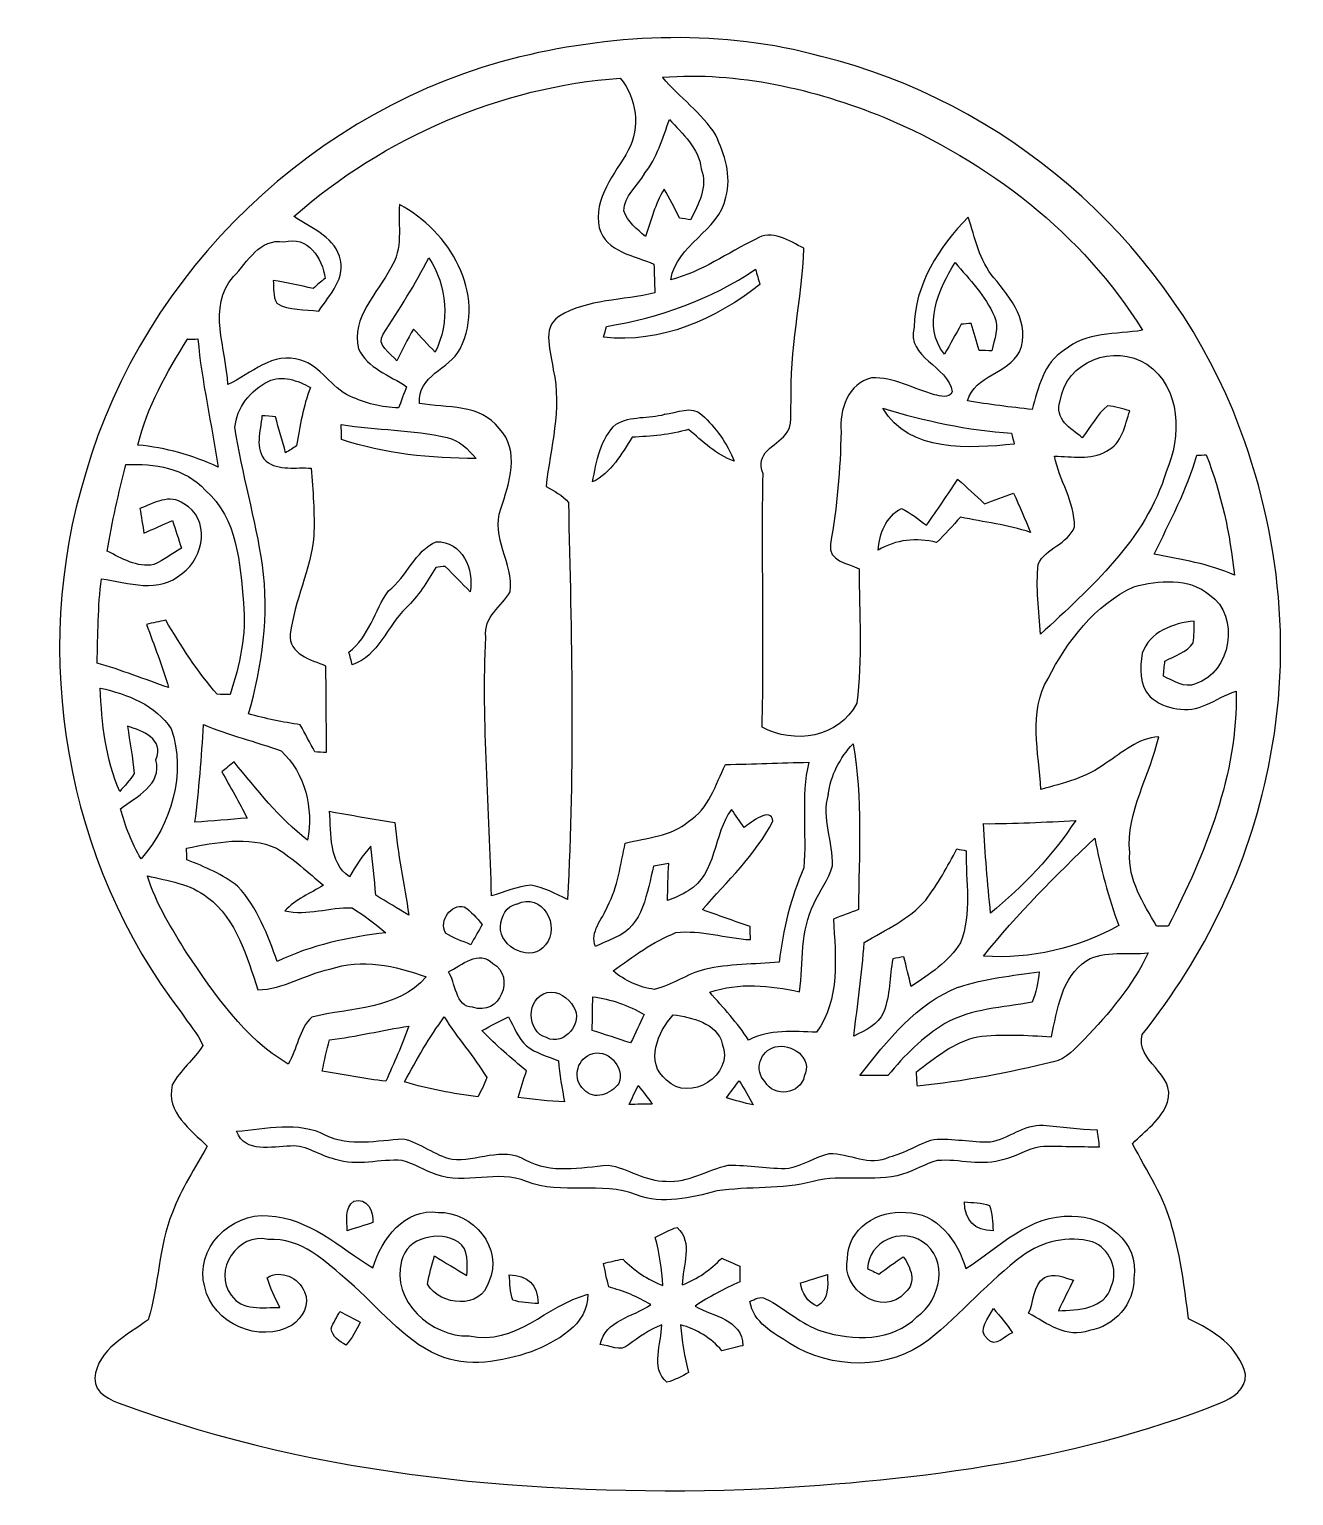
# Model space of a CAD drawing. Header units: centimetres. Extents: x -5.4 to 6.2, y -5.8 to 7.6.
import ezdxf

# ---------------------------------------------------------------- set-up
doc = ezdxf.new("R2010")
doc.units = ezdxf.units.CM
doc.header["$MEASUREMENT"] = 0
doc.layers.add('Camada 1', color=7, linetype='Continuous')

msp = doc.modelspace()

# ---------------------------------------------------------------- linework, layer by layer
at = {"layer": 'Camada 1', "color": 15}
for points, knots in [([(-0.908, 7.338), (-0.009, 7.552), (0.945, 7.589), (1.842, 7.341), (1.842, 7.341), (3.507, 6.929), (4.944, 5.701), (5.598, 4.114), (5.598, 4.114), (6.019, 3.091), (6.155, 1.939), (5.924, 0.853), (5.924, 0.853), (5.748, -0.041), (5.339, -0.877), (4.773, -1.588), (4.773, -1.588), (4.699, -1.834), (5.089, -1.944), (5.002, -2.208), (5.002, -2.208), (4.947, -2.367), (4.798, -2.469), (4.684, -2.586), (4.684, -2.586), (4.813, -2.837), (4.977, -3.075), (5.046, -3.353), (5.046, -3.353), (5.126, -3.624), (5.158, -3.906), (5.196, -4.185), (5.196, -4.185), (5.418, -4.29), (5.655, -4.438), (5.716, -4.695), (5.716, -4.695), (5.721, -4.824), (5.597, -4.911), (5.488, -4.953), (5.488, -4.953), (4.106, -5.502), (2.61, -5.675), (1.135, -5.745), (1.135, -5.745), (-0.777, -5.8), (-2.729, -5.632), (-4.536, -4.968), (-4.536, -4.968), (-4.645, -4.926), (-4.796, -4.869), (-4.791, -4.727), (-4.791, -4.727), (-4.767, -4.462), (-4.492, -4.334), (-4.304, -4.194), (-4.304, -4.194), (-4.206, -3.876), (-4.208, -3.527), (-4.083, -3.213), (-4.083, -3.213), (-4.002, -3), (-3.875, -2.809), (-3.765, -2.61), (-3.765, -2.61), (-3.915, -2.454), (-4.145, -2.306), (-4.084, -2.05), (-4.084, -2.05), (-4.014, -1.913), (-3.883, -1.82), (-3.804, -1.689), (-3.804, -1.689), (-3.851, -1.58), (-3.935, -1.492), (-3.998, -1.394), (-3.998, -1.394), (-5.058, -0.019), (-5.389, 1.883), (-4.874, 3.538), (-4.874, 3.538), (-4.343, 5.383), (-2.775, 6.884), (-0.91, 7.337), (-0.91, 7.337), (-0.91, 7.337), (-0.908, 7.338), (-0.908, 7.338)], [0, 0, 0, 0, 0.043478, 0.043478, 0.043478, 0.043478, 0.086957, 0.086957, 0.086957, 0.086957, 0.130435, 0.130435, 0.130435, 0.130435, 0.173913, 0.173913, 0.173913, 0.173913, 0.217391, 0.217391, 0.217391, 0.217391, 0.26087, 0.26087, 0.26087, 0.26087, 0.304348, 0.304348, 0.304348, 0.304348, 0.347826, 0.347826, 0.347826, 0.347826, 0.391304, 0.391304, 0.391304, 0.391304, 0.434783, 0.434783, 0.434783, 0.434783, 0.478261, 0.478261, 0.478261, 0.478261, 0.521739, 0.521739, 0.521739, 0.521739, 0.565217, 0.565217, 0.565217, 0.565217, 0.608696, 0.608696, 0.608696, 0.608696, 0.652174, 0.652174, 0.652174, 0.652174, 0.695652, 0.695652, 0.695652, 0.695652, 0.73913, 0.73913, 0.73913, 0.73913, 0.782609, 0.782609, 0.782609, 0.782609, 0.826087, 0.826087, 0.826087, 0.826087, 0.869565, 0.869565, 0.869565, 0.869565, 0.913043, 0.913043, 0.913043, 0.913043, 1, 1, 1, 1]), ([(-2.975, 5.882), (-2.824, 5.779), (-2.623, 5.704), (-2.557, 5.519), (-2.557, 5.519), (-2.489, 5.319), (-2.649, 5.167), (-2.745, 5.017), (-2.745, 5.017), (-2.871, 5.036), (-3.017, 5.015), (-3.13, 5.089), (-3.13, 5.089), (-3.167, 5.151), (-3.155, 5.228), (-3.162, 5.297), (-3.162, 5.297), (-3.04, 5.275), (-2.919, 5.248), (-2.797, 5.224), (-2.797, 5.224), (-2.761, 5.255), (-2.726, 5.285), (-2.689, 5.315), (-2.689, 5.315), (-2.713, 5.5), (-2.842, 5.708), (-3.065, 5.648), (-3.065, 5.648), (-3.286, 5.685), (-3.395, 5.464), (-3.525, 5.331), (-3.525, 5.331), (-3.771, 5.057), (-3.587, 4.665), (-3.577, 4.346), (-3.577, 4.346), (-3.366, 4.443), (-3.163, 4.653), (-2.911, 4.569), (-2.911, 4.569), (-2.725, 4.515), (-2.635, 4.317), (-2.462, 4.24), (-2.462, 4.24), (-2.323, 4.177), (-2.171, 4.134), (-2.018, 4.133), (-2.018, 4.133), (-2, 4.181), (-1.963, 4.277), (-1.945, 4.325), (-1.945, 4.325), (-2.095, 4.432), (-2.304, 4.493), (-2.383, 4.671), (-2.383, 4.671), (-2.455, 4.958), (-2.207, 5.179), (-2.089, 5.412), (-2.089, 5.412), (-1.973, 5.583), (-2.023, 5.796), (-2.01, 5.989), (-2.01, 5.989), (-1.555, 5.75), (-1.208, 5.175), (-1.455, 4.672), (-1.455, 4.672), (-1.554, 4.479), (-1.846, 4.435), (-1.826, 4.172), (-1.826, 4.172), (-1.58, 4.13), (-1.267, 4.172), (-1.099, 3.944), (-1.099, 3.944), (-0.906, 3.744), (-1.005, 3.443), (-1.085, 3.211), (-1.085, 3.211), (-1.177, 2.951), (-0.968, 2.714), (-0.998, 2.454), (-0.998, 2.454), (-1.077, 2.316), (-1.245, 2.228), (-1.221, 2.039), (-1.221, 2.039), (-1.26, 1.252), (-1.185, 0.463), (-1.17, -0.324), (-1.17, -0.324), (-1.051, -0.289), (-0.935, -0.234), (-0.811, -0.227), (-0.811, -0.227), (-0.691, -0.243), (-0.585, -0.306), (-0.476, -0.355), (-0.476, -0.355), (-0.408, 0.853), (-0.438, 2.062), (-0.467, 3.27), (-0.467, 3.27), (-0.52, 3.337), (-0.6, 3.372), (-0.671, 3.415), (-0.671, 3.415), (-0.632, 3.768), (-0.523, 4.123), (-0.605, 4.48), (-0.605, 4.48), (-0.622, 4.641), (-0.717, 4.857), (-0.553, 4.968), (-0.553, 4.968), (-0.291, 5.13), (0.031, 5.109), (0.322, 5.183), (0.322, 5.183), (0.319, 5.27), (0.317, 5.358), (0.314, 5.445), (0.314, 5.445), (0.14, 5.522), (-0.126, 5.556), (-0.185, 5.775), (-0.185, 5.775), (-0.244, 6.047), (-0.04, 6.266), (0.08, 6.485), (0.08, 6.485), (0.194, 6.695), (0.154, 6.961), (0.007, 7.144), (0.007, 7.144), (-1.091, 7.062), (-2.147, 6.605), (-2.974, 5.881), (-2.974, 5.881), (-2.974, 5.881), (-2.975, 5.882), (-2.975, 5.882)], [0, 0, 0, 0, 0.027027, 0.027027, 0.027027, 0.027027, 0.054054, 0.054054, 0.054054, 0.054054, 0.081081, 0.081081, 0.081081, 0.081081, 0.108108, 0.108108, 0.108108, 0.108108, 0.135135, 0.135135, 0.135135, 0.135135, 0.162162, 0.162162, 0.162162, 0.162162, 0.189189, 0.189189, 0.189189, 0.189189, 0.216216, 0.216216, 0.216216, 0.216216, 0.243243, 0.243243, 0.243243, 0.243243, 0.27027, 0.27027, 0.27027, 0.27027, 0.297297, 0.297297, 0.297297, 0.297297, 0.324324, 0.324324, 0.324324, 0.324324, 0.351351, 0.351351, 0.351351, 0.351351, 0.378378, 0.378378, 0.378378, 0.378378, 0.405405, 0.405405, 0.405405, 0.405405, 0.432432, 0.432432, 0.432432, 0.432432, 0.459459, 0.459459, 0.459459, 0.459459, 0.486486, 0.486486, 0.486486, 0.486486, 0.513514, 0.513514, 0.513514, 0.513514, 0.540541, 0.540541, 0.540541, 0.540541, 0.567568, 0.567568, 0.567568, 0.567568, 0.594595, 0.594595, 0.594595, 0.594595, 0.621622, 0.621622, 0.621622, 0.621622, 0.648649, 0.648649, 0.648649, 0.648649, 0.675676, 0.675676, 0.675676, 0.675676, 0.702703, 0.702703, 0.702703, 0.702703, 0.72973, 0.72973, 0.72973, 0.72973, 0.756757, 0.756757, 0.756757, 0.756757, 0.783784, 0.783784, 0.783784, 0.783784, 0.810811, 0.810811, 0.810811, 0.810811, 0.837838, 0.837838, 0.837838, 0.837838, 0.864865, 0.864865, 0.864865, 0.864865, 0.891892, 0.891892, 0.891892, 0.891892, 0.918919, 0.918919, 0.918919, 0.918919, 0.945946, 0.945946, 0.945946, 0.945946, 1, 1, 1, 1]), ([(0.394, 7.15), (0.547, 6.967), (0.751, 6.828), (0.878, 6.623), (0.878, 6.623), (0.96, 6.448), (1.025, 6.25), (0.971, 6.056), (0.971, 6.056), (0.907, 5.742), (0.517, 5.627), (0.469, 5.303), (0.469, 5.303), (0.751, 5.373), (0.985, 5.549), (1.243, 5.673), (1.243, 5.673), (1.389, 5.772), (1.551, 5.654), (1.683, 5.591), (1.683, 5.591), (1.665, 5.12), (1.55, 4.656), (1.568, 4.184), (1.568, 4.184), (1.555, 4.092), (1.588, 3.967), (1.515, 3.888), (1.515, 3.888), (1.421, 3.779), (1.233, 3.725), (1.31, 3.53), (1.31, 3.53), (1.296, 2.76), (1.322, 1.988), (1.301, 1.218), (1.301, 1.218), (1.592, 1.056), (2.008, 1.122), (2.165, 1.435), (2.165, 1.435), (2.22, 1.841), (2.186, 2.255), (2.187, 2.664), (2.187, 2.664), (2.084, 2.713), (1.901, 2.735), (1.925, 2.887), (1.925, 2.887), (1.986, 3.227), (2.016, 3.572), (2.022, 3.918), (2.022, 3.918), (2.004, 4.11), (2.092, 4.361), (2.301, 4.407), (2.301, 4.407), (2.506, 4.414), (2.684, 4.306), (2.876, 4.253), (2.876, 4.253), (2.931, 4.242), (3.004, 4.215), (3.038, 4.279), (3.038, 4.279), (3.001, 4.52), (2.615, 4.587), (2.689, 4.869), (2.689, 4.869), (2.694, 5.257), (2.918, 5.606), (3.183, 5.874), (3.183, 5.874), (3.247, 5.685), (3.284, 5.476), (3.418, 5.321), (3.418, 5.321), (3.57, 5.133), (3.759, 4.906), (3.652, 4.645), (3.652, 4.645), (3.547, 4.443), (3.246, 4.434), (3.176, 4.198), (3.176, 4.198), (3.372, 4.163), (3.569, 4.139), (3.767, 4.118), (3.767, 4.118), (3.825, 4.313), (3.868, 4.545), (4.061, 4.658), (4.061, 4.658), (4.258, 4.828), (4.534, 4.802), (4.776, 4.841), (4.776, 4.841), (4.228, 5.723), (3.365, 6.387), (2.413, 6.787), (2.413, 6.787), (1.774, 7.043), (1.084, 7.205), (0.392, 7.152), (0.392, 7.152), (0.392, 7.152), (0.394, 7.15), (0.394, 7.15)], [0, 0, 0, 0, 0.035714, 0.035714, 0.035714, 0.035714, 0.071429, 0.071429, 0.071429, 0.071429, 0.107143, 0.107143, 0.107143, 0.107143, 0.142857, 0.142857, 0.142857, 0.142857, 0.178571, 0.178571, 0.178571, 0.178571, 0.214286, 0.214286, 0.214286, 0.214286, 0.25, 0.25, 0.25, 0.25, 0.285714, 0.285714, 0.285714, 0.285714, 0.321429, 0.321429, 0.321429, 0.321429, 0.357143, 0.357143, 0.357143, 0.357143, 0.392857, 0.392857, 0.392857, 0.392857, 0.428571, 0.428571, 0.428571, 0.428571, 0.464286, 0.464286, 0.464286, 0.464286, 0.5, 0.5, 0.5, 0.5, 0.535714, 0.535714, 0.535714, 0.535714, 0.571429, 0.571429, 0.571429, 0.571429, 0.607143, 0.607143, 0.607143, 0.607143, 0.642857, 0.642857, 0.642857, 0.642857, 0.678571, 0.678571, 0.678571, 0.678571, 0.714286, 0.714286, 0.714286, 0.714286, 0.75, 0.75, 0.75, 0.75, 0.785714, 0.785714, 0.785714, 0.785714, 0.821429, 0.821429, 0.821429, 0.821429, 0.857143, 0.857143, 0.857143, 0.857143, 0.892857, 0.892857, 0.892857, 0.892857, 0.928571, 0.928571, 0.928571, 0.928571, 1, 1, 1, 1]), ([(0.227, 6.27), (0.169, 6.159), (0.037, 6.067), (0.04, 5.931), (0.04, 5.931), (0.071, 5.83), (0.162, 5.766), (0.236, 5.697), (0.236, 5.697), (0.288, 5.843), (0.326, 5.996), (0.406, 6.13), (0.406, 6.13), (0.457, 6.044), (0.504, 5.956), (0.548, 5.866), (0.548, 5.866), (0.573, 5.862), (0.623, 5.853), (0.648, 5.849), (0.648, 5.849), (0.719, 5.992), (0.81, 6.15), (0.745, 6.315), (0.745, 6.315), (0.726, 6.507), (0.573, 6.633), (0.456, 6.767), (0.456, 6.767), (0.392, 6.595), (0.344, 6.414), (0.226, 6.269), (0.226, 6.269), (0.226, 6.269), (0.227, 6.27), (0.227, 6.27)], [0, 0, 0, 0, 0.1, 0.1, 0.1, 0.1, 0.2, 0.2, 0.2, 0.2, 0.3, 0.3, 0.3, 0.3, 0.4, 0.4, 0.4, 0.4, 0.5, 0.5, 0.5, 0.5, 0.6, 0.6, 0.6, 0.6, 0.7, 0.7, 0.7, 0.7, 0.8, 0.8, 0.8, 0.8, 1, 1, 1, 1]), ([(-2.157, 4.806), (-2.23, 4.705), (-2.09, 4.635), (-2.035, 4.563), (-2.035, 4.563), (-1.986, 4.66), (-1.937, 4.758), (-1.881, 4.852), (-1.881, 4.852), (-1.815, 4.782), (-1.751, 4.711), (-1.684, 4.641), (-1.684, 4.641), (-1.546, 4.916), (-1.573, 5.244), (-1.741, 5.502), (-1.741, 5.502), (-1.866, 5.262), (-2.01, 5.033), (-2.157, 4.806), (-2.157, 4.806), (-2.157, 4.806), (-2.157, 4.806), (-2.157, 4.806)], [0, 0, 0, 0, 0.142857, 0.142857, 0.142857, 0.142857, 0.285714, 0.285714, 0.285714, 0.285714, 0.428571, 0.428571, 0.428571, 0.428571, 0.571429, 0.571429, 0.571429, 0.571429, 0.714286, 0.714286, 0.714286, 0.714286, 1, 1, 1, 1]), ([(-0.119, 4.877), (-0.126, 4.852), (-0.139, 4.803), (-0.146, 4.778), (-0.146, 4.778), (0.378, 4.717), (0.878, 4.944), (1.282, 5.258), (1.282, 5.258), (1.268, 5.305), (1.254, 5.351), (1.241, 5.398), (1.241, 5.398), (0.833, 5.124), (0.365, 4.954), (-0.119, 4.877), (-0.119, 4.877), (-0.119, 4.877), (-0.119, 4.877), (-0.119, 4.877)], [0, 0, 0, 0, 0.166667, 0.166667, 0.166667, 0.166667, 0.333333, 0.333333, 0.333333, 0.333333, 0.5, 0.5, 0.5, 0.5, 0.666667, 0.666667, 0.666667, 0.666667, 1, 1, 1, 1]), ([(2.967, 4.623), (3.018, 4.714), (3.069, 4.804), (3.119, 4.896), (3.119, 4.896), (3.142, 4.898), (3.187, 4.902), (3.21, 4.904), (3.21, 4.904), (3.234, 4.822), (3.259, 4.739), (3.284, 4.656), (3.284, 4.656), (3.313, 4.656), (3.369, 4.655), (3.398, 4.654), (3.398, 4.654), (3.421, 4.756), (3.471, 4.866), (3.422, 4.968), (3.422, 4.968), (3.341, 5.157), (3.195, 5.305), (3.063, 5.459), (3.063, 5.459), (2.914, 5.215), (2.759, 4.882), (2.966, 4.623), (2.966, 4.623), (2.966, 4.623), (2.967, 4.623), (2.967, 4.623)], [0, 0, 0, 0, 0.111111, 0.111111, 0.111111, 0.111111, 0.222222, 0.222222, 0.222222, 0.222222, 0.333333, 0.333333, 0.333333, 0.333333, 0.444444, 0.444444, 0.444444, 0.444444, 0.555556, 0.555556, 0.555556, 0.555556, 0.666667, 0.666667, 0.666667, 0.666667, 0.777778, 0.777778, 0.777778, 0.777778, 1, 1, 1, 1]), ([(-3.946, 4.759), (-4.133, 4.456), (-4.315, 4.143), (-4.398, 3.793), (-4.398, 3.793), (-4.143, 3.769), (-3.896, 3.7), (-3.665, 3.591), (-3.665, 3.591), (-3.723, 3.982), (-3.815, 4.367), (-3.85, 4.762), (-3.85, 4.762), (-3.874, 4.761), (-3.923, 4.76), (-3.947, 4.76), (-3.947, 4.76), (-3.947, 4.76), (-3.946, 4.759), (-3.946, 4.759)], [0, 0, 0, 0, 0.166667, 0.166667, 0.166667, 0.166667, 0.333333, 0.333333, 0.333333, 0.333333, 0.5, 0.5, 0.5, 0.5, 0.666667, 0.666667, 0.666667, 0.666667, 1, 1, 1, 1]), ([(4.023, 4.198), (3.965, 4.029), (4.121, 3.944), (4.225, 3.86), (4.225, 3.86), (4.302, 3.957), (4.358, 4.073), (4.456, 4.151), (4.456, 4.151), (4.525, 4.146), (4.591, 4.123), (4.659, 4.106), (4.659, 4.106), (4.613, 3.978), (4.59, 3.802), (4.446, 3.738), (4.446, 3.738), (4.302, 3.651), (4.13, 3.692), (3.971, 3.691), (3.971, 3.691), (4.014, 3.47), (4.157, 3.276), (4.154, 3.045), (4.154, 3.045), (4.092, 2.888), (3.893, 2.853), (3.821, 2.706), (3.821, 2.706), (3.802, 2.493), (3.826, 2.279), (3.844, 2.066), (3.844, 2.066), (4.304, 2.493), (4.804, 2.928), (4.992, 3.55), (4.992, 3.55), (5.129, 3.869), (5.131, 4.315), (4.815, 4.531), (4.815, 4.531), (4.518, 4.723), (4.073, 4.557), (4.023, 4.197), (4.023, 4.197), (4.023, 4.197), (4.023, 4.198), (4.023, 4.198)], [0, 0, 0, 0, 0.076923, 0.076923, 0.076923, 0.076923, 0.153846, 0.153846, 0.153846, 0.153846, 0.230769, 0.230769, 0.230769, 0.230769, 0.307692, 0.307692, 0.307692, 0.307692, 0.384615, 0.384615, 0.384615, 0.384615, 0.461538, 0.461538, 0.461538, 0.461538, 0.538462, 0.538462, 0.538462, 0.538462, 0.615385, 0.615385, 0.615385, 0.615385, 0.692308, 0.692308, 0.692308, 0.692308, 0.769231, 0.769231, 0.769231, 0.769231, 0.846154, 0.846154, 0.846154, 0.846154, 1, 1, 1, 1]), ([(-3.209, 4.374), (-3.366, 4.295), (-3.498, 4.134), (-3.512, 3.955), (-3.512, 3.955), (-3.448, 3.532), (-3.322, 3.12), (-3.26, 2.697), (-3.26, 2.697), (-3.199, 2.24), (-3.261, 1.779), (-3.388, 1.338), (-3.388, 1.338), (-3.232, 1.296), (-3.075, 1.263), (-2.915, 1.239), (-2.915, 1.239), (-2.871, 1.156), (-2.826, 1.074), (-2.781, 0.991), (-2.781, 0.991), (-2.756, 0.99), (-2.705, 0.987), (-2.679, 0.985), (-2.679, 0.985), (-2.68, 1.249), (-2.681, 1.514), (-2.685, 1.778), (-2.685, 1.778), (-2.817, 1.833), (-3.022, 1.884), (-3.008, 2.067), (-3.008, 2.067), (-2.965, 2.373), (-2.823, 2.655), (-2.791, 2.963), (-2.791, 2.963), (-2.784, 3.17), (-2.798, 3.376), (-2.815, 3.582), (-2.815, 3.582), (-2.953, 3.593), (-3.112, 3.555), (-3.228, 3.647), (-3.228, 3.647), (-3.339, 3.759), (-3.275, 3.924), (-3.265, 4.061), (-3.265, 4.061), (-3.234, 4.059), (-3.173, 4.054), (-3.142, 4.052), (-3.142, 4.052), (-3.112, 3.942), (-3.08, 3.832), (-3.049, 3.722), (-3.049, 3.722), (-3.016, 3.743), (-2.982, 3.764), (-2.949, 3.786), (-2.949, 3.786), (-2.917, 3.966), (-2.889, 4.148), (-2.823, 4.319), (-2.823, 4.319), (-2.938, 4.381), (-3.079, 4.438), (-3.208, 4.374), (-3.208, 4.374), (-3.208, 4.374), (-3.209, 4.374), (-3.209, 4.374)], [0, 0, 0, 0, 0.052632, 0.052632, 0.052632, 0.052632, 0.105263, 0.105263, 0.105263, 0.105263, 0.157895, 0.157895, 0.157895, 0.157895, 0.210526, 0.210526, 0.210526, 0.210526, 0.263158, 0.263158, 0.263158, 0.263158, 0.315789, 0.315789, 0.315789, 0.315789, 0.368421, 0.368421, 0.368421, 0.368421, 0.421053, 0.421053, 0.421053, 0.421053, 0.473684, 0.473684, 0.473684, 0.473684, 0.526316, 0.526316, 0.526316, 0.526316, 0.578947, 0.578947, 0.578947, 0.578947, 0.631579, 0.631579, 0.631579, 0.631579, 0.684211, 0.684211, 0.684211, 0.684211, 0.736842, 0.736842, 0.736842, 0.736842, 0.789474, 0.789474, 0.789474, 0.789474, 0.842105, 0.842105, 0.842105, 0.842105, 0.894737, 0.894737, 0.894737, 0.894737, 1, 1, 1, 1]), ([(0.412, 4.074), (0.267, 4.034), (0.101, 4.062), (-0.031, 3.984), (-0.031, 3.984), (-0.177, 3.852), (-0.213, 3.64), (-0.246, 3.456), (-0.246, 3.456), (-0.076, 3.541), (0.018, 3.71), (0.114, 3.865), (0.114, 3.865), (0.287, 3.873), (0.462, 3.885), (0.629, 3.936), (0.629, 3.936), (0.757, 3.825), (0.884, 3.705), (1.046, 3.645), (1.046, 3.645), (0.985, 3.808), (0.879, 3.952), (0.752, 4.069), (0.752, 4.069), (0.66, 4.16), (0.523, 4.085), (0.411, 4.075), (0.411, 4.075), (0.411, 4.075), (0.412, 4.074), (0.412, 4.074)], [0, 0, 0, 0, 0.111111, 0.111111, 0.111111, 0.111111, 0.222222, 0.222222, 0.222222, 0.222222, 0.333333, 0.333333, 0.333333, 0.333333, 0.444444, 0.444444, 0.444444, 0.444444, 0.555556, 0.555556, 0.555556, 0.555556, 0.666667, 0.666667, 0.666667, 0.666667, 0.777778, 0.777778, 0.777778, 0.777778, 1, 1, 1, 1]), ([(2.404, 4.129), (2.639, 3.72), (3.2, 3.763), (3.604, 3.801), (3.604, 3.801), (3.598, 3.826), (3.586, 3.876), (3.58, 3.902), (3.58, 3.902), (3.179, 3.926), (2.787, 4.014), (2.403, 4.129), (2.403, 4.129), (2.403, 4.129), (2.404, 4.129), (2.404, 4.129)], [0, 0, 0, 0, 0.2, 0.2, 0.2, 0.2, 0.4, 0.4, 0.4, 0.4, 0.6, 0.6, 0.6, 0.6, 1, 1, 1, 1]), ([(-2.541, 3.979), (-2.54, 3.934), (-2.54, 3.888), (-2.539, 3.843), (-2.539, 3.843), (-2.146, 3.712), (-1.723, 3.672), (-1.31, 3.671), (-1.31, 3.671), (-1.381, 3.754), (-1.463, 3.837), (-1.574, 3.861), (-1.574, 3.861), (-1.892, 3.935), (-2.22, 3.928), (-2.541, 3.98), (-2.541, 3.98), (-2.541, 3.98), (-2.541, 3.979), (-2.541, 3.979)], [0, 0, 0, 0, 0.166667, 0.166667, 0.166667, 0.166667, 0.333333, 0.333333, 0.333333, 0.333333, 0.5, 0.5, 0.5, 0.5, 0.666667, 0.666667, 0.666667, 0.666667, 1, 1, 1, 1]), ([(-4.508, 3.614), (-4.573, 3.353), (-4.635, 3.09), (-4.677, 2.824), (-4.677, 2.824), (-4.544, 2.759), (-4.409, 2.672), (-4.251, 2.701), (-4.251, 2.701), (-4.163, 2.743), (-4.084, 2.801), (-4, 2.851), (-4, 2.851), (-4.03, 2.941), (-4.053, 3.019), (-4.082, 3.105), (-4.082, 3.105), (-4.169, 3.066), (-4.255, 3.028), (-4.342, 2.989), (-4.342, 2.989), (-4.351, 3.045), (-4.37, 3.157), (-4.379, 3.213), (-4.379, 3.213), (-4.254, 3.263), (-4.106, 3.351), (-3.978, 3.257), (-3.978, 3.257), (-3.737, 3.124), (-3.788, 2.766), (-3.995, 2.62), (-3.995, 2.62), (-4.202, 2.434), (-4.486, 2.534), (-4.731, 2.572), (-4.731, 2.572), (-4.764, 2.317), (-4.762, 2.06), (-4.771, 1.803), (-4.771, 1.803), (-4.55, 1.739), (-4.336, 1.653), (-4.118, 1.579), (-4.118, 1.579), (-4.172, 1.776), (-4.251, 1.964), (-4.319, 2.156), (-4.319, 2.156), (-4.261, 2.169), (-4.203, 2.182), (-4.144, 2.194), (-4.144, 2.194), (-4.003, 1.959), (-3.855, 1.725), (-3.674, 1.517), (-3.674, 1.517), (-3.644, 1.517), (-3.585, 1.516), (-3.555, 1.516), (-3.555, 1.516), (-3.468, 1.785), (-3.404, 2.067), (-3.435, 2.351), (-3.435, 2.351), (-3.465, 2.713), (-3.487, 3.121), (-3.782, 3.381), (-3.782, 3.381), (-3.968, 3.586), (-4.247, 3.624), (-4.508, 3.615), (-4.508, 3.615), (-4.508, 3.615), (-4.508, 3.614), (-4.508, 3.614)], [0, 0, 0, 0, 0.05, 0.05, 0.05, 0.05, 0.1, 0.1, 0.1, 0.1, 0.15, 0.15, 0.15, 0.15, 0.2, 0.2, 0.2, 0.2, 0.25, 0.25, 0.25, 0.25, 0.3, 0.3, 0.3, 0.3, 0.35, 0.35, 0.35, 0.35, 0.4, 0.4, 0.4, 0.4, 0.45, 0.45, 0.45, 0.45, 0.5, 0.5, 0.5, 0.5, 0.55, 0.55, 0.55, 0.55, 0.6, 0.6, 0.6, 0.6, 0.65, 0.65, 0.65, 0.65, 0.7, 0.7, 0.7, 0.7, 0.75, 0.75, 0.75, 0.75, 0.8, 0.8, 0.8, 0.8, 0.85, 0.85, 0.85, 0.85, 0.9, 0.9, 0.9, 0.9, 1, 1, 1, 1]), ([(5.27, 3.7), (5.181, 3.382), (5.022, 3.093), (4.882, 2.796), (4.882, 2.796), (5.13, 2.749), (5.381, 2.707), (5.615, 2.606), (5.615, 2.606), (5.574, 2.981), (5.494, 3.351), (5.357, 3.703), (5.357, 3.703), (5.335, 3.702), (5.292, 3.701), (5.27, 3.7), (5.27, 3.7), (5.27, 3.7), (5.27, 3.7), (5.27, 3.7)], [0, 0, 0, 0, 0.166667, 0.166667, 0.166667, 0.166667, 0.333333, 0.333333, 0.333333, 0.333333, 0.5, 0.5, 0.5, 0.5, 0.666667, 0.666667, 0.666667, 0.666667, 1, 1, 1, 1]), ([(3.088, 3.481), (2.996, 3.34), (2.9, 3.2), (2.804, 3.061), (2.804, 3.061), (2.728, 3.114), (2.657, 3.174), (2.573, 3.213), (2.573, 3.213), (2.432, 3.141), (2.371, 2.983), (2.362, 2.833), (2.362, 2.833), (2.524, 2.931), (2.711, 2.95), (2.895, 2.903), (2.895, 2.903), (2.97, 2.978), (3.042, 3.057), (3.114, 3.135), (3.114, 3.135), (3.326, 3.089), (3.544, 3.065), (3.751, 2.996), (3.751, 2.996), (3.703, 3.117), (3.651, 3.236), (3.598, 3.354), (3.598, 3.354), (3.509, 3.322), (3.419, 3.29), (3.331, 3.257), (3.331, 3.257), (3.25, 3.333), (3.17, 3.408), (3.088, 3.48), (3.088, 3.48), (3.088, 3.48), (3.088, 3.481), (3.088, 3.481)], [0, 0, 0, 0, 0.090909, 0.090909, 0.090909, 0.090909, 0.181818, 0.181818, 0.181818, 0.181818, 0.272727, 0.272727, 0.272727, 0.272727, 0.363636, 0.363636, 0.363636, 0.363636, 0.454545, 0.454545, 0.454545, 0.454545, 0.545455, 0.545455, 0.545455, 0.545455, 0.636364, 0.636364, 0.636364, 0.636364, 0.727273, 0.727273, 0.727273, 0.727273, 0.818182, 0.818182, 0.818182, 0.818182, 1, 1, 1, 1]), ([(-1.673, 2.91), (-1.871, 2.827), (-1.941, 2.589), (-2.11, 2.461), (-2.11, 2.461), (-2.239, 2.281), (-2.285, 2.043), (-2.471, 1.902), (-2.471, 1.902), (-2.463, 1.873), (-2.448, 1.815), (-2.441, 1.786), (-2.441, 1.786), (-2.198, 1.869), (-2.125, 2.139), (-1.951, 2.304), (-1.951, 2.304), (-1.838, 2.411), (-1.757, 2.544), (-1.677, 2.675), (-1.677, 2.675), (-1.655, 2.677), (-1.612, 2.683), (-1.591, 2.685), (-1.591, 2.685), (-1.516, 2.607), (-1.44, 2.531), (-1.364, 2.454), (-1.364, 2.454), (-1.326, 2.66), (-1.438, 2.915), (-1.674, 2.91), (-1.674, 2.91), (-1.674, 2.91), (-1.673, 2.91), (-1.673, 2.91)], [0, 0, 0, 0, 0.1, 0.1, 0.1, 0.1, 0.2, 0.2, 0.2, 0.2, 0.3, 0.3, 0.3, 0.3, 0.4, 0.4, 0.4, 0.4, 0.5, 0.5, 0.5, 0.5, 0.6, 0.6, 0.6, 0.6, 0.7, 0.7, 0.7, 0.7, 0.8, 0.8, 0.8, 0.8, 1, 1, 1, 1]), ([(4.696, 2.5), (4.34, 2.334), (4.088, 2.003), (3.912, 1.661), (3.912, 1.661), (3.73, 1.353), (3.829, 0.985), (3.847, 0.648), (3.847, 0.648), (4.052, 0.706), (4.269, 0.754), (4.44, 0.889), (4.44, 0.889), (4.592, 0.984), (4.734, 1.119), (4.923, 1.13), (4.923, 1.13), (4.847, 0.774), (4.623, 0.45), (4.658, 0.073), (4.658, 0.073), (4.641, -0.179), (4.785, -0.39), (4.903, -0.599), (4.903, -0.599), (4.93, -0.599), (4.983, -0.599), (5.01, -0.599), (5.01, -0.599), (5.349, 0.064), (5.647, 0.79), (5.629, 1.546), (5.629, 1.546), (5.533, 1.514), (5.446, 1.461), (5.354, 1.421), (5.354, 1.421), (5.191, 1.343), (4.98, 1.376), (4.845, 1.495), (4.845, 1.495), (4.742, 1.596), (4.752, 1.763), (4.773, 1.892), (4.773, 1.892), (4.836, 2.086), (5.059, 2.168), (5.245, 2.185), (5.245, 2.185), (5.245, 2.119), (5.249, 2.052), (5.237, 1.987), (5.237, 1.987), (5.179, 1.898), (5.068, 1.868), (4.979, 1.821), (4.979, 1.821), (4.974, 1.775), (4.97, 1.729), (4.965, 1.682), (4.965, 1.682), (5.057, 1.643), (5.157, 1.568), (5.26, 1.614), (5.26, 1.614), (5.583, 1.718), (5.672, 2.231), (5.387, 2.425), (5.387, 2.425), (5.198, 2.586), (4.921, 2.557), (4.696, 2.499), (4.696, 2.499), (4.696, 2.499), (4.696, 2.5), (4.696, 2.5)], [0, 0, 0, 0, 0.05, 0.05, 0.05, 0.05, 0.1, 0.1, 0.1, 0.1, 0.15, 0.15, 0.15, 0.15, 0.2, 0.2, 0.2, 0.2, 0.25, 0.25, 0.25, 0.25, 0.3, 0.3, 0.3, 0.3, 0.35, 0.35, 0.35, 0.35, 0.4, 0.4, 0.4, 0.4, 0.45, 0.45, 0.45, 0.45, 0.5, 0.5, 0.5, 0.5, 0.55, 0.55, 0.55, 0.55, 0.6, 0.6, 0.6, 0.6, 0.65, 0.65, 0.65, 0.65, 0.7, 0.7, 0.7, 0.7, 0.75, 0.75, 0.75, 0.75, 0.8, 0.8, 0.8, 0.8, 0.85, 0.85, 0.85, 0.85, 0.9, 0.9, 0.9, 0.9, 1, 1, 1, 1]), ([(-4.741, 1.572), (-4.727, 1.253), (-4.695, 0.925), (-4.563, 0.63), (-4.563, 0.63), (-4.518, 0.683), (-4.469, 0.733), (-4.433, 0.793), (-4.433, 0.793), (-4.44, 0.939), (-4.474, 1.082), (-4.492, 1.227), (-4.492, 1.227), (-4.359, 1.181), (-4.154, 1.115), (-4.233, 0.918), (-4.233, 0.918), (-4.176, 0.686), (-4.411, 0.586), (-4.557, 0.471), (-4.557, 0.471), (-4.513, 0.312), (-4.454, 0.156), (-4.369, 0.014), (-4.369, 0.014), (-4.091, 0.327), (-3.955, 0.799), (-4.093, 1.201), (-4.093, 1.201), (-4.233, 1.418), (-4.497, 1.521), (-4.74, 1.573), (-4.74, 1.573), (-4.74, 1.573), (-4.741, 1.572), (-4.741, 1.572)], [0, 0, 0, 0, 0.1, 0.1, 0.1, 0.1, 0.2, 0.2, 0.2, 0.2, 0.3, 0.3, 0.3, 0.3, 0.4, 0.4, 0.4, 0.4, 0.5, 0.5, 0.5, 0.5, 0.6, 0.6, 0.6, 0.6, 0.7, 0.7, 0.7, 0.7, 0.8, 0.8, 0.8, 0.8, 1, 1, 1, 1]), ([(-3.798, 1.24), (-3.816, 0.943), (-3.84, 0.645), (-3.877, 0.349), (-3.877, 0.349), (-3.719, 0.361), (-3.56, 0.373), (-3.401, 0.387), (-3.401, 0.387), (-3.472, 0.531), (-3.553, 0.669), (-3.631, 0.809), (-3.631, 0.809), (-3.594, 0.839), (-3.557, 0.87), (-3.52, 0.9), (-3.52, 0.9), (-3.31, 0.649), (-3.111, 0.386), (-2.848, 0.185), (-2.848, 0.185), (-2.795, 0.48), (-2.867, 0.792), (-3.089, 1), (-3.089, 1), (-3.323, 1.087), (-3.568, 1.141), (-3.798, 1.241), (-3.798, 1.241), (-3.798, 1.241), (-3.798, 1.24), (-3.798, 1.24)], [0, 0, 0, 0, 0.111111, 0.111111, 0.111111, 0.111111, 0.222222, 0.222222, 0.222222, 0.222222, 0.333333, 0.333333, 0.333333, 0.333333, 0.444444, 0.444444, 0.444444, 0.444444, 0.555556, 0.555556, 0.555556, 0.555556, 0.666667, 0.666667, 0.666667, 0.666667, 0.777778, 0.777778, 0.777778, 0.777778, 1, 1, 1, 1]), ([(1.907, 0.602), (1.845, 0.385), (1.95, 0.169), (1.944, -0.05), (1.944, -0.05), (1.908, -0.173), (1.828, -0.278), (1.775, -0.395), (1.775, -0.395), (1.648, -0.642), (1.679, -0.931), (1.643, -1.198), (1.643, -1.198), (1.371, -1.141), (1.092, -1.111), (0.823, -1.204), (0.823, -1.204), (0.948, -1.344), (1.076, -1.482), (1.178, -1.641), (1.178, -1.641), (1.37, -1.54), (1.59, -1.559), (1.799, -1.569), (1.799, -1.569), (2.018, -1.265), (1.97, -0.887), (1.954, -0.535), (1.954, -0.535), (2.029, -0.505), (2.106, -0.476), (2.182, -0.448), (2.182, -0.448), (2.183, 0.056), (2.224, 0.567), (2.132, 1.065), (2.132, 1.065), (2.011, 0.937), (1.927, 0.776), (1.906, 0.6), (1.906, 0.6), (1.906, 0.6), (1.907, 0.602), (1.907, 0.602)], [0, 0, 0, 0, 0.083333, 0.083333, 0.083333, 0.083333, 0.166667, 0.166667, 0.166667, 0.166667, 0.25, 0.25, 0.25, 0.25, 0.333333, 0.333333, 0.333333, 0.333333, 0.416667, 0.416667, 0.416667, 0.416667, 0.5, 0.5, 0.5, 0.5, 0.583333, 0.583333, 0.583333, 0.583333, 0.666667, 0.666667, 0.666667, 0.666667, 0.75, 0.75, 0.75, 0.75, 0.833333, 0.833333, 0.833333, 0.833333, 1, 1, 1, 1]), ([(0.967, 0.875), (0.875, 0.691), (0.816, 0.471), (0.631, 0.357), (0.631, 0.357), (0.468, 0.219), (0.249, 0.208), (0.052, 0.159), (0.052, 0.159), (0.009, -0.036), (-0.014, -0.241), (-0.111, -0.42), (-0.111, -0.42), (-0.154, -0.536), (-0.275, -0.652), (-0.22, -0.785), (-0.22, -0.785), (-0.174, -0.765), (-0.084, -0.724), (-0.039, -0.703), (-0.039, -0.703), (0.218, -0.602), (0.25, -0.283), (0.311, -0.051), (0.311, -0.051), (0.357, -0.044), (0.403, -0.037), (0.449, -0.029), (0.449, -0.029), (0.444, -0.141), (0.439, -0.255), (0.438, -0.367), (0.438, -0.367), (0.503, -0.341), (0.568, -0.315), (0.627, -0.277), (0.627, -0.277), (0.888, -0.123), (0.853, 0.239), (1.022, 0.466), (1.022, 0.466), (1.06, 0.412), (1.099, 0.356), (1.137, 0.301), (1.137, 0.301), (1.203, 0.347), (1.384, 0.498), (1.401, 0.358), (1.401, 0.358), (1.239, 0.05), (0.983, -0.19), (0.756, -0.449), (0.756, -0.449), (0.901, -0.501), (1.047, -0.553), (1.193, -0.604), (1.193, -0.604), (1.193, -0.634), (1.194, -0.693), (1.195, -0.723), (1.195, -0.723), (0.967, -0.712), (0.744, -0.63), (0.515, -0.659), (0.515, -0.659), (0.306, -0.742), (0.122, -0.876), (-0.058, -1.008), (-0.058, -1.008), (0.047, -1.098), (0.18, -1.159), (0.317, -1.177), (0.317, -1.177), (0.478, -1.14), (0.614, -1.037), (0.775, -0.995), (0.775, -0.995), (0.999, -0.944), (1.23, -0.947), (1.458, -0.93), (1.458, -0.93), (1.492, -0.632), (1.562, -0.342), (1.683, -0.068), (1.683, -0.068), (1.709, 0.252), (1.654, 0.58), (1.727, 0.897), (1.727, 0.897), (1.473, 0.891), (1.219, 0.881), (0.966, 0.876), (0.966, 0.876), (0.966, 0.876), (0.967, 0.875), (0.967, 0.875)], [0, 0, 0, 0, 0.04, 0.04, 0.04, 0.04, 0.08, 0.08, 0.08, 0.08, 0.12, 0.12, 0.12, 0.12, 0.16, 0.16, 0.16, 0.16, 0.2, 0.2, 0.2, 0.2, 0.24, 0.24, 0.24, 0.24, 0.28, 0.28, 0.28, 0.28, 0.32, 0.32, 0.32, 0.32, 0.36, 0.36, 0.36, 0.36, 0.4, 0.4, 0.4, 0.4, 0.44, 0.44, 0.44, 0.44, 0.48, 0.48, 0.48, 0.48, 0.52, 0.52, 0.52, 0.52, 0.56, 0.56, 0.56, 0.56, 0.6, 0.6, 0.6, 0.6, 0.64, 0.64, 0.64, 0.64, 0.68, 0.68, 0.68, 0.68, 0.72, 0.72, 0.72, 0.72, 0.76, 0.76, 0.76, 0.76, 0.8, 0.8, 0.8, 0.8, 0.84, 0.84, 0.84, 0.84, 0.88, 0.88, 0.88, 0.88, 0.92, 0.92, 0.92, 0.92, 1, 1, 1, 1]), ([(-2.648, 0.45), (-2.63, 0.241), (-2.658, -0.014), (-2.467, -0.15), (-2.467, -0.15), (-2.409, -0.052), (-2.348, 0.045), (-2.272, 0.13), (-2.272, 0.13), (-2.25, -0.018), (-2.24, -0.167), (-2.225, -0.317), (-2.225, -0.317), (-2.125, -0.378), (-2.024, -0.44), (-1.923, -0.5), (-1.923, -0.5), (-1.969, -0.218), (-2.023, 0.062), (-2.053, 0.346), (-2.053, 0.346), (-2.252, 0.378), (-2.45, 0.414), (-2.648, 0.449), (-2.648, 0.449), (-2.648, 0.449), (-2.648, 0.45), (-2.648, 0.45)], [0, 0, 0, 0, 0.125, 0.125, 0.125, 0.125, 0.25, 0.25, 0.25, 0.25, 0.375, 0.375, 0.375, 0.375, 0.5, 0.5, 0.5, 0.5, 0.625, 0.625, 0.625, 0.625, 0.75, 0.75, 0.75, 0.75, 1, 1, 1, 1]), ([(3.324, 0.336), (3.338, 0.063), (3.358, -0.209), (3.388, -0.481), (3.388, -0.481), (3.684, -0.236), (3.955, 0.043), (4.165, 0.366), (4.165, 0.366), (3.885, 0.349), (3.604, 0.335), (3.324, 0.336), (3.324, 0.336), (3.324, 0.336), (3.324, 0.336), (3.324, 0.336)], [0, 0, 0, 0, 0.2, 0.2, 0.2, 0.2, 0.4, 0.4, 0.4, 0.4, 0.6, 0.6, 0.6, 0.6, 1, 1, 1, 1]), ([(-3.954, 0.113), (-3.953, 0.086), (-3.951, 0.033), (-3.95, 0.006), (-3.95, 0.006), (-3.786, -0.058), (-3.623, -0.128), (-3.484, -0.237), (-3.484, -0.237), (-3.308, -0.43), (-3.213, -0.679), (-3.126, -0.922), (-3.126, -0.922), (-2.814, -0.772), (-2.475, -0.701), (-2.133, -0.66), (-2.133, -0.66), (-2.231, -0.578), (-2.335, -0.501), (-2.442, -0.433), (-2.442, -0.433), (-2.648, -0.423), (-2.852, -0.51), (-3.057, -0.459), (-3.057, -0.459), (-2.957, -0.356), (-2.825, -0.299), (-2.703, -0.227), (-2.703, -0.227), (-2.843, -0.11), (-2.978, 0.015), (-3.133, 0.112), (-3.133, 0.112), (-3.393, 0.229), (-3.684, 0.163), (-3.953, 0.113), (-3.953, 0.113), (-3.953, 0.113), (-3.954, 0.113), (-3.954, 0.113)], [0, 0, 0, 0, 0.090909, 0.090909, 0.090909, 0.090909, 0.181818, 0.181818, 0.181818, 0.181818, 0.272727, 0.272727, 0.272727, 0.272727, 0.363636, 0.363636, 0.363636, 0.363636, 0.454545, 0.454545, 0.454545, 0.454545, 0.545455, 0.545455, 0.545455, 0.545455, 0.636364, 0.636364, 0.636364, 0.636364, 0.727273, 0.727273, 0.727273, 0.727273, 0.818182, 0.818182, 0.818182, 0.818182, 1, 1, 1, 1]), ([(3.323, -0.874), (3.755, -0.904), (4.18, -0.802), (4.558, -0.595), (4.558, -0.595), (4.463, -0.336), (4.392, -0.068), (4.34, 0.203), (4.34, 0.203), (3.982, -0.136), (3.631, -0.489), (3.323, -0.874), (3.323, -0.874), (3.323, -0.874), (3.323, -0.874), (3.323, -0.874)], [0, 0, 0, 0, 0.2, 0.2, 0.2, 0.2, 0.4, 0.4, 0.4, 0.4, 0.6, 0.6, 0.6, 0.6, 1, 1, 1, 1]), ([(3.081, 0.106), (2.994, -0.055), (2.907, -0.216), (2.795, -0.361), (2.795, -0.361), (2.645, -0.537), (2.43, -0.635), (2.233, -0.749), (2.233, -0.749), (2.213, -1.034), (2.175, -1.318), (2.138, -1.603), (2.138, -1.603), (2.242, -1.553), (2.362, -1.501), (2.41, -1.387), (2.41, -1.387), (2.472, -1.232), (2.465, -1.059), (2.495, -0.897), (2.495, -0.897), (2.529, -0.891), (2.562, -0.886), (2.596, -0.88), (2.596, -0.88), (2.618, -0.97), (2.64, -1.061), (2.663, -1.151), (2.663, -1.151), (2.828, -1.037), (3.007, -0.926), (3.113, -0.751), (3.113, -0.751), (3.218, -0.483), (3.16, -0.19), (3.164, 0.089), (3.164, 0.089), (3.143, 0.093), (3.102, 0.101), (3.081, 0.105), (3.081, 0.105), (3.081, 0.105), (3.081, 0.106), (3.081, 0.106)], [0, 0, 0, 0, 0.083333, 0.083333, 0.083333, 0.083333, 0.166667, 0.166667, 0.166667, 0.166667, 0.25, 0.25, 0.25, 0.25, 0.333333, 0.333333, 0.333333, 0.333333, 0.416667, 0.416667, 0.416667, 0.416667, 0.5, 0.5, 0.5, 0.5, 0.583333, 0.583333, 0.583333, 0.583333, 0.666667, 0.666667, 0.666667, 0.666667, 0.75, 0.75, 0.75, 0.75, 0.833333, 0.833333, 0.833333, 0.833333, 1, 1, 1, 1]), ([(-4.311, -0.142), (-4.233, -0.395), (-4.089, -0.621), (-3.951, -0.845), (-3.951, -0.845), (-3.694, -1.222), (-3.429, -1.622), (-3.026, -1.859), (-3.026, -1.859), (-2.943, -1.726), (-2.928, -1.539), (-2.809, -1.431), (-2.809, -1.431), (-2.454, -1.341), (-2.027, -1.364), (-1.767, -1.064), (-1.767, -1.064), (-2.045, -0.958), (-2.354, -0.896), (-2.646, -0.992), (-2.646, -0.992), (-2.87, -1.039), (-3.069, -1.179), (-3.303, -1.181), (-3.303, -1.181), (-3.402, -0.88), (-3.494, -0.536), (-3.763, -0.337), (-3.763, -0.337), (-3.918, -0.211), (-4.124, -0.187), (-4.311, -0.14), (-4.311, -0.14), (-4.311, -0.14), (-4.311, -0.142), (-4.311, -0.142)], [0, 0, 0, 0, 0.1, 0.1, 0.1, 0.1, 0.2, 0.2, 0.2, 0.2, 0.3, 0.3, 0.3, 0.3, 0.4, 0.4, 0.4, 0.4, 0.5, 0.5, 0.5, 0.5, 0.6, 0.6, 0.6, 0.6, 0.7, 0.7, 0.7, 0.7, 0.8, 0.8, 0.8, 0.8, 1, 1, 1, 1]), ([(-1.588, -0.663), (-1.517, -0.711), (-1.439, -0.734), (-1.359, -0.769), (-1.359, -0.769), (-1.324, -0.707), (-1.289, -0.646), (-1.254, -0.584), (-1.254, -0.584), (-1.305, -0.527), (-1.352, -0.464), (-1.418, -0.423), (-1.418, -0.423), (-1.539, -0.395), (-1.65, -0.545), (-1.589, -0.662), (-1.589, -0.662), (-1.589, -0.662), (-1.588, -0.663), (-1.588, -0.663)], [0, 0, 0, 0, 0.166667, 0.166667, 0.166667, 0.166667, 0.333333, 0.333333, 0.333333, 0.333333, 0.5, 0.5, 0.5, 0.5, 0.666667, 0.666667, 0.666667, 0.666667, 1, 1, 1, 1]), ([(-0.939, -0.397), (-1.035, -0.414), (-1.08, -0.513), (-1.088, -0.602), (-1.088, -0.602), (-1.1, -0.797), (-0.796, -0.941), (-0.676, -0.769), (-0.676, -0.769), (-0.531, -0.604), (-0.709, -0.284), (-0.939, -0.398), (-0.939, -0.398), (-0.939, -0.398), (-0.939, -0.397), (-0.939, -0.397)], [0, 0, 0, 0, 0.2, 0.2, 0.2, 0.2, 0.4, 0.4, 0.4, 0.4, 0.6, 0.6, 0.6, 0.6, 1, 1, 1, 1]), ([(-1.563, -1.017), (-1.499, -1.102), (-1.498, -1.345), (-1.342, -1.339), (-1.342, -1.339), (-1.093, -1.431), (-0.945, -1.059), (-1.156, -0.94), (-1.156, -0.94), (-1.285, -0.812), (-1.441, -0.958), (-1.563, -1.017), (-1.563, -1.017), (-1.563, -1.017), (-1.563, -1.017), (-1.563, -1.017)], [0, 0, 0, 0, 0.2, 0.2, 0.2, 0.2, 0.4, 0.4, 0.4, 0.4, 0.6, 0.6, 0.6, 0.6, 1, 1, 1, 1]), ([(4.265, -0.913), (4.031, -1.067), (3.999, -1.362), (3.943, -1.61), (3.943, -1.61), (3.718, -1.596), (3.491, -1.582), (3.267, -1.609), (3.267, -1.609), (3.055, -1.659), (2.879, -1.8), (2.71, -1.929), (2.71, -1.929), (2.712, -1.961), (2.717, -2.027), (2.719, -2.06), (2.719, -2.06), (3.138, -2.02), (3.552, -1.937), (3.961, -1.84), (3.961, -1.84), (4.08, -1.812), (4.161, -1.715), (4.244, -1.633), (4.244, -1.633), (4.469, -1.396), (4.688, -1.142), (4.827, -0.843), (4.827, -0.843), (4.641, -0.864), (4.433, -0.817), (4.265, -0.913), (4.265, -0.913), (4.265, -0.913), (4.265, -0.913), (4.265, -0.913)], [0, 0, 0, 0, 0.1, 0.1, 0.1, 0.1, 0.2, 0.2, 0.2, 0.2, 0.3, 0.3, 0.3, 0.3, 0.4, 0.4, 0.4, 0.4, 0.5, 0.5, 0.5, 0.5, 0.6, 0.6, 0.6, 0.6, 0.7, 0.7, 0.7, 0.7, 0.8, 0.8, 0.8, 0.8, 1, 1, 1, 1]), ([(3.098, -1.155), (2.71, -1.304), (2.445, -1.646), (2.195, -1.963), (2.195, -1.963), (2.259, -1.963), (2.387, -1.963), (2.451, -1.963), (2.451, -1.963), (2.599, -1.78), (2.77, -1.612), (2.971, -1.489), (2.971, -1.489), (3.214, -1.35), (3.499, -1.345), (3.766, -1.294), (3.766, -1.294), (3.805, -1.206), (3.821, -1.111), (3.832, -1.017), (3.832, -1.017), (3.586, -1.052), (3.335, -1.076), (3.098, -1.156), (3.098, -1.156), (3.098, -1.156), (3.098, -1.155), (3.098, -1.155)], [0, 0, 0, 0, 0.125, 0.125, 0.125, 0.125, 0.25, 0.25, 0.25, 0.25, 0.375, 0.375, 0.375, 0.375, 0.5, 0.5, 0.5, 0.5, 0.625, 0.625, 0.625, 0.625, 0.75, 0.75, 0.75, 0.75, 1, 1, 1, 1]), ([(-0.66, -1.207), (-0.86, -1.253), (-0.85, -1.567), (-0.667, -1.618), (-0.667, -1.618), (-0.502, -1.702), (-0.328, -1.476), (-0.42, -1.337), (-0.42, -1.337), (-0.467, -1.256), (-0.563, -1.181), (-0.66, -1.207), (-0.66, -1.207), (-0.66, -1.207), (-0.66, -1.207), (-0.66, -1.207)], [0, 0, 0, 0, 0.2, 0.2, 0.2, 0.2, 0.4, 0.4, 0.4, 0.4, 0.6, 0.6, 0.6, 0.6, 1, 1, 1, 1]), ([(-0.244, -1.244), (-0.246, -1.346), (-0.248, -1.449), (-0.25, -1.552), (-0.25, -1.552), (-0.133, -1.589), (-0.016, -1.628), (0.101, -1.666), (0.101, -1.666), (0.143, -1.579), (0.184, -1.492), (0.225, -1.406), (0.225, -1.406), (0.08, -1.323), (-0.078, -1.265), (-0.245, -1.245), (-0.245, -1.245), (-0.245, -1.245), (-0.244, -1.244), (-0.244, -1.244)], [0, 0, 0, 0, 0.166667, 0.166667, 0.166667, 0.166667, 0.333333, 0.333333, 0.333333, 0.333333, 0.5, 0.5, 0.5, 0.5, 0.666667, 0.666667, 0.666667, 0.666667, 1, 1, 1, 1]), ([(-1.963, -2.02), (-1.746, -2.091), (-1.52, -2.126), (-1.294, -2.159), (-1.294, -2.159), (-1.265, -2.101), (-1.231, -2.044), (-1.213, -1.982), (-1.213, -1.982), (-1.327, -1.788), (-1.483, -1.621), (-1.601, -1.429), (-1.601, -1.429), (-1.738, -1.616), (-1.855, -1.816), (-1.962, -2.021), (-1.962, -2.021), (-1.962, -2.021), (-1.963, -2.02), (-1.963, -2.02)], [0, 0, 0, 0, 0.166667, 0.166667, 0.166667, 0.166667, 0.333333, 0.333333, 0.333333, 0.333333, 0.5, 0.5, 0.5, 0.5, 0.666667, 0.666667, 0.666667, 0.666667, 1, 1, 1, 1]), ([(-1.253, -1.555), (-1.128, -1.688), (-0.99, -1.805), (-0.85, -1.922), (-0.85, -1.922), (-0.876, -2.003), (-0.903, -2.084), (-0.927, -2.165), (-0.927, -2.165), (-0.786, -2.182), (-0.644, -2.199), (-0.502, -2.205), (-0.502, -2.205), (-0.526, -2.08), (-0.547, -1.955), (-0.558, -1.829), (-0.558, -1.829), (-0.657, -1.789), (-0.764, -1.759), (-0.851, -1.694), (-0.851, -1.694), (-0.928, -1.622), (-0.964, -1.519), (-1.013, -1.429), (-1.013, -1.429), (-1.096, -1.465), (-1.175, -1.509), (-1.254, -1.554), (-1.254, -1.554), (-1.254, -1.554), (-1.253, -1.555), (-1.253, -1.555)], [0, 0, 0, 0, 0.111111, 0.111111, 0.111111, 0.111111, 0.222222, 0.222222, 0.222222, 0.222222, 0.333333, 0.333333, 0.333333, 0.333333, 0.444444, 0.444444, 0.444444, 0.444444, 0.555556, 0.555556, 0.555556, 0.555556, 0.666667, 0.666667, 0.666667, 0.666667, 0.777778, 0.777778, 0.777778, 0.777778, 1, 1, 1, 1]), ([(0.49, -1.408), (0.351, -1.564), (0.227, -1.846), (0.428, -2.005), (0.428, -2.005), (0.64, -2.218), (1.05, -1.962), (0.938, -1.673), (0.938, -1.673), (0.889, -1.478), (0.656, -1.436), (0.491, -1.408), (0.491, -1.408), (0.491, -1.408), (0.49, -1.408), (0.49, -1.408)], [0, 0, 0, 0, 0.2, 0.2, 0.2, 0.2, 0.4, 0.4, 0.4, 0.4, 0.6, 0.6, 0.6, 0.6, 1, 1, 1, 1]), ([(-2.648, -1.638), (-2.673, -1.732), (-2.695, -1.827), (-2.715, -1.923), (-2.715, -1.923), (-2.522, -1.957), (-2.328, -1.993), (-2.133, -2.016), (-2.133, -2.016), (-2.061, -1.849), (-1.983, -1.684), (-1.925, -1.512), (-1.925, -1.512), (-2.167, -1.55), (-2.405, -1.608), (-2.648, -1.638), (-2.648, -1.638), (-2.648, -1.638), (-2.648, -1.638), (-2.648, -1.638)], [0, 0, 0, 0, 0.166667, 0.166667, 0.166667, 0.166667, 0.333333, 0.333333, 0.333333, 0.333333, 0.5, 0.5, 0.5, 0.5, 0.666667, 0.666667, 0.666667, 0.666667, 1, 1, 1, 1]), ([(-0.271, -1.773), (-0.394, -1.83), (-0.432, -1.996), (-0.327, -2.09), (-0.327, -2.09), (-0.234, -2.197), (-0.078, -2.135), (-0.006, -2.036), (-0.006, -2.036), (0.051, -1.884), (-0.114, -1.703), (-0.271, -1.773), (-0.271, -1.773), (-0.271, -1.773), (-0.271, -1.773), (-0.271, -1.773)], [0, 0, 0, 0, 0.2, 0.2, 0.2, 0.2, 0.4, 0.4, 0.4, 0.4, 0.6, 0.6, 0.6, 0.6, 1, 1, 1, 1]), ([(1.421, -1.702), (1.283, -1.737), (1.224, -1.918), (1.329, -2.02), (1.329, -2.02), (1.408, -2.169), (1.654, -2.133), (1.687, -1.971), (1.687, -1.971), (1.77, -1.802), (1.564, -1.661), (1.42, -1.703), (1.42, -1.703), (1.42, -1.703), (1.421, -1.702), (1.421, -1.702)], [0, 0, 0, 0, 0.2, 0.2, 0.2, 0.2, 0.4, 0.4, 0.4, 0.4, 0.6, 0.6, 0.6, 0.6, 1, 1, 1, 1]), ([(0.088, -2.228), (0.158, -2.227), (0.228, -2.225), (0.298, -2.224), (0.298, -2.224), (0.256, -2.166), (0.213, -2.11), (0.17, -2.054), (0.17, -2.054), (0.142, -2.112), (0.115, -2.17), (0.088, -2.229), (0.088, -2.229), (0.088, -2.229), (0.088, -2.228), (0.088, -2.228)], [0, 0, 0, 0, 0.2, 0.2, 0.2, 0.2, 0.4, 0.4, 0.4, 0.4, 0.6, 0.6, 0.6, 0.6, 1, 1, 1, 1]), ([(0.977, -2.167), (1.057, -2.192), (1.139, -2.214), (1.221, -2.232), (1.221, -2.232), (1.182, -2.157), (1.139, -2.084), (1.093, -2.013), (1.093, -2.013), (1.053, -2.063), (1.013, -2.114), (0.977, -2.167), (0.977, -2.167), (0.977, -2.167), (0.977, -2.167), (0.977, -2.167)], [0, 0, 0, 0, 0.2, 0.2, 0.2, 0.2, 0.4, 0.4, 0.4, 0.4, 0.6, 0.6, 0.6, 0.6, 1, 1, 1, 1]), ([(-3.498, -2.472), (-3.415, -2.681), (-3.178, -2.609), (-3.003, -2.608), (-3.003, -2.608), (-2.856, -2.596), (-2.735, -2.7), (-2.595, -2.729), (-2.595, -2.729), (-2.395, -2.799), (-2.188, -2.722), (-1.984, -2.74), (-1.984, -2.74), (-1.875, -2.766), (-1.782, -2.835), (-1.675, -2.866), (-1.675, -2.866), (-1.408, -2.969), (-1.114, -2.817), (-0.849, -2.932), (-0.849, -2.932), (-0.527, -3.058), (-0.167, -2.926), (0.154, -3.053), (0.154, -3.053), (0.392, -3.143), (0.651, -3.081), (0.889, -3.018), (0.889, -3.018), (1.179, -2.974), (1.48, -3.007), (1.767, -2.932), (1.767, -2.932), (2.034, -2.858), (2.318, -2.946), (2.584, -2.865), (2.584, -2.865), (2.693, -2.834), (2.789, -2.768), (2.9, -2.741), (2.9, -2.741), (3.103, -2.722), (3.31, -2.799), (3.51, -2.729), (3.51, -2.729), (3.624, -2.704), (3.724, -2.634), (3.839, -2.614), (3.839, -2.614), (4.019, -2.609), (4.199, -2.618), (4.38, -2.617), (4.38, -2.617), (4.373, -2.564), (4.366, -2.512), (4.36, -2.46), (4.36, -2.46), (4.195, -2.453), (4.032, -2.434), (3.868, -2.418), (3.868, -2.418), (3.693, -2.406), (3.554, -2.543), (3.387, -2.569), (3.387, -2.569), (3.213, -2.575), (3.042, -2.534), (2.869, -2.547), (2.869, -2.547), (2.73, -2.587), (2.607, -2.672), (2.465, -2.707), (2.465, -2.707), (2.283, -2.798), (2.098, -2.67), (1.913, -2.675), (1.913, -2.675), (1.787, -2.709), (1.675, -2.783), (1.547, -2.81), (1.547, -2.81), (1.361, -2.821), (1.178, -2.777), (0.993, -2.783), (0.993, -2.783), (0.801, -2.823), (0.63, -2.947), (0.425, -2.929), (0.425, -2.929), (0.234, -2.933), (0.077, -2.809), (-0.105, -2.781), (-0.105, -2.781), (-0.357, -2.804), (-0.628, -2.862), (-0.861, -2.734), (-0.861, -2.734), (-1.068, -2.607), (-1.308, -2.752), (-1.529, -2.728), (-1.529, -2.728), (-1.689, -2.694), (-1.818, -2.576), (-1.977, -2.542), (-1.977, -2.542), (-2.212, -2.554), (-2.463, -2.615), (-2.685, -2.508), (-2.685, -2.508), (-2.934, -2.374), (-3.229, -2.451), (-3.496, -2.473), (-3.496, -2.473), (-3.496, -2.473), (-3.498, -2.472), (-3.498, -2.472)], [0, 0, 0, 0, 0.033333, 0.033333, 0.033333, 0.033333, 0.066667, 0.066667, 0.066667, 0.066667, 0.1, 0.1, 0.1, 0.1, 0.133333, 0.133333, 0.133333, 0.133333, 0.166667, 0.166667, 0.166667, 0.166667, 0.2, 0.2, 0.2, 0.2, 0.233333, 0.233333, 0.233333, 0.233333, 0.266667, 0.266667, 0.266667, 0.266667, 0.3, 0.3, 0.3, 0.3, 0.333333, 0.333333, 0.333333, 0.333333, 0.366667, 0.366667, 0.366667, 0.366667, 0.4, 0.4, 0.4, 0.4, 0.433333, 0.433333, 0.433333, 0.433333, 0.466667, 0.466667, 0.466667, 0.466667, 0.5, 0.5, 0.5, 0.5, 0.533333, 0.533333, 0.533333, 0.533333, 0.566667, 0.566667, 0.566667, 0.566667, 0.6, 0.6, 0.6, 0.6, 0.633333, 0.633333, 0.633333, 0.633333, 0.666667, 0.666667, 0.666667, 0.666667, 0.7, 0.7, 0.7, 0.7, 0.733333, 0.733333, 0.733333, 0.733333, 0.766667, 0.766667, 0.766667, 0.766667, 0.8, 0.8, 0.8, 0.8, 0.833333, 0.833333, 0.833333, 0.833333, 0.866667, 0.866667, 0.866667, 0.866667, 0.9, 0.9, 0.9, 0.9, 0.933333, 0.933333, 0.933333, 0.933333, 1, 1, 1, 1]), ([(-2.426, -3.11), (-2.515, -3.172), (-2.485, -3.289), (-2.488, -3.381), (-2.488, -3.381), (-2.429, -3.363), (-2.311, -3.326), (-2.252, -3.307), (-2.252, -3.307), (-2.241, -3.208), (-2.307, -3.072), (-2.425, -3.11), (-2.425, -3.11), (-2.425, -3.11), (-2.426, -3.11), (-2.426, -3.11)], [0, 0, 0, 0, 0.2, 0.2, 0.2, 0.2, 0.4, 0.4, 0.4, 0.4, 0.6, 0.6, 0.6, 0.6, 1, 1, 1, 1]), ([(-2.253, -3.719), (-2.556, -3.536), (-2.833, -3.261), (-3.208, -3.246), (-3.208, -3.246), (-3.549, -3.208), (-3.886, -3.551), (-3.788, -3.893), (-3.788, -3.893), (-3.717, -4.226), (-3.285, -4.418), (-2.99, -4.242), (-2.99, -4.242), (-2.897, -4.177), (-2.821, -4.05), (-2.877, -3.939), (-2.877, -3.939), (-2.929, -3.811), (-3.092, -3.731), (-3.217, -3.81), (-3.217, -3.81), (-3.192, -3.906), (-3.144, -3.994), (-3.102, -4.083), (-3.102, -4.083), (-3.255, -4.077), (-3.448, -4.118), (-3.545, -3.969), (-3.545, -3.969), (-3.719, -3.751), (-3.484, -3.39), (-3.21, -3.461), (-3.21, -3.461), (-2.907, -3.441), (-2.68, -3.664), (-2.47, -3.848), (-2.47, -3.848), (-2.203, -4.075), (-1.986, -4.373), (-1.657, -4.517), (-1.657, -4.517), (-1.386, -4.636), (-1.077, -4.576), (-0.806, -4.487), (-0.806, -4.487), (-0.585, -4.394), (-0.281, -4.244), (-0.291, -3.961), (-0.291, -3.961), (-0.667, -4.062), (-0.949, -4.434), (-1.374, -4.342), (-1.374, -4.342), (-1.718, -4.352), (-2.089, -4.02), (-1.99, -3.657), (-1.99, -3.657), (-1.945, -3.438), (-1.642, -3.375), (-1.471, -3.484), (-1.471, -3.484), (-1.371, -3.552), (-1.394, -3.686), (-1.393, -3.79), (-1.393, -3.79), (-1.493, -3.732), (-1.591, -3.671), (-1.69, -3.611), (-1.69, -3.611), (-1.716, -3.696), (-1.739, -3.779), (-1.752, -3.869), (-1.752, -3.869), (-1.64, -4.071), (-1.261, -4.099), (-1.195, -3.847), (-1.195, -3.847), (-1.051, -3.539), (-1.344, -3.206), (-1.655, -3.213), (-1.655, -3.213), (-1.967, -3.173), (-2.171, -3.455), (-2.252, -3.719), (-2.252, -3.719), (-2.252, -3.719), (-2.253, -3.719), (-2.253, -3.719)], [0, 0, 0, 0, 0.043478, 0.043478, 0.043478, 0.043478, 0.086957, 0.086957, 0.086957, 0.086957, 0.130435, 0.130435, 0.130435, 0.130435, 0.173913, 0.173913, 0.173913, 0.173913, 0.217391, 0.217391, 0.217391, 0.217391, 0.26087, 0.26087, 0.26087, 0.26087, 0.304348, 0.304348, 0.304348, 0.304348, 0.347826, 0.347826, 0.347826, 0.347826, 0.391304, 0.391304, 0.391304, 0.391304, 0.434783, 0.434783, 0.434783, 0.434783, 0.478261, 0.478261, 0.478261, 0.478261, 0.521739, 0.521739, 0.521739, 0.521739, 0.565217, 0.565217, 0.565217, 0.565217, 0.608696, 0.608696, 0.608696, 0.608696, 0.652174, 0.652174, 0.652174, 0.652174, 0.695652, 0.695652, 0.695652, 0.695652, 0.73913, 0.73913, 0.73913, 0.73913, 0.782609, 0.782609, 0.782609, 0.782609, 0.826087, 0.826087, 0.826087, 0.826087, 0.869565, 0.869565, 0.869565, 0.869565, 0.913043, 0.913043, 0.913043, 0.913043, 1, 1, 1, 1]), ([(2.082, -3.633), (2.012, -3.913), (2.403, -4.179), (2.607, -3.946), (2.607, -3.946), (2.718, -3.852), (2.658, -3.717), (2.591, -3.618), (2.591, -3.618), (2.515, -3.67), (2.44, -3.723), (2.366, -3.777), (2.366, -3.777), (2.34, -3.764), (2.289, -3.738), (2.263, -3.725), (2.263, -3.725), (2.279, -3.479), (2.565, -3.348), (2.766, -3.481), (2.766, -3.481), (3.011, -3.634), (2.932, -4.019), (2.717, -4.165), (2.717, -4.165), (2.493, -4.394), (2.132, -4.39), (1.847, -4.297), (1.847, -4.297), (1.654, -4.239), (1.512, -4.086), (1.333, -4.002), (1.333, -4.002), (1.284, -3.975), (1.235, -4.007), (1.191, -4.026), (1.191, -4.026), (1.218, -4.219), (1.408, -4.318), (1.556, -4.41), (1.556, -4.41), (1.935, -4.65), (2.463, -4.657), (2.824, -4.378), (2.824, -4.378), (3.122, -4.137), (3.372, -3.84), (3.679, -3.61), (3.679, -3.61), (3.86, -3.476), (4.097, -3.422), (4.317, -3.483), (4.317, -3.483), (4.474, -3.543), (4.558, -3.729), (4.49, -3.889), (4.49, -3.889), (4.435, -4.095), (4.179, -4.109), (4.008, -4.111), (4.008, -4.111), (4.051, -4.016), (4.099, -3.924), (4.145, -3.831), (4.145, -3.831), (4.06, -3.813), (3.964, -3.758), (3.88, -3.809), (3.88, -3.809), (3.772, -3.875), (3.785, -4.036), (3.735, -4.133), (3.735, -4.133), (3.903, -4.227), (4.082, -4.368), (4.29, -4.291), (4.29, -4.291), (4.515, -4.26), (4.705, -4.042), (4.697, -3.813), (4.697, -3.813), (4.75, -3.485), (4.43, -3.24), (4.13, -3.249), (4.13, -3.249), (3.742, -3.23), (3.464, -3.535), (3.162, -3.727), (3.162, -3.727), (3.09, -3.477), (2.898, -3.211), (2.613, -3.215), (2.613, -3.215), (2.362, -3.183), (2.079, -3.369), (2.081, -3.635), (2.081, -3.635), (2.081, -3.635), (2.082, -3.633), (2.082, -3.633)], [0, 0, 0, 0, 0.038462, 0.038462, 0.038462, 0.038462, 0.076923, 0.076923, 0.076923, 0.076923, 0.115385, 0.115385, 0.115385, 0.115385, 0.153846, 0.153846, 0.153846, 0.153846, 0.192308, 0.192308, 0.192308, 0.192308, 0.230769, 0.230769, 0.230769, 0.230769, 0.269231, 0.269231, 0.269231, 0.269231, 0.307692, 0.307692, 0.307692, 0.307692, 0.346154, 0.346154, 0.346154, 0.346154, 0.384615, 0.384615, 0.384615, 0.384615, 0.423077, 0.423077, 0.423077, 0.423077, 0.461538, 0.461538, 0.461538, 0.461538, 0.5, 0.5, 0.5, 0.5, 0.538462, 0.538462, 0.538462, 0.538462, 0.576923, 0.576923, 0.576923, 0.576923, 0.615385, 0.615385, 0.615385, 0.615385, 0.653846, 0.653846, 0.653846, 0.653846, 0.692308, 0.692308, 0.692308, 0.692308, 0.730769, 0.730769, 0.730769, 0.730769, 0.769231, 0.769231, 0.769231, 0.769231, 0.807692, 0.807692, 0.807692, 0.807692, 0.846154, 0.846154, 0.846154, 0.846154, 0.884615, 0.884615, 0.884615, 0.884615, 0.923077, 0.923077, 0.923077, 0.923077, 1, 1, 1, 1]), ([(3.148, -3.118), (3.152, -3.289), (3.239, -3.377), (3.411, -3.381), (3.411, -3.381), (3.405, -3.303), (3.404, -3.224), (3.379, -3.15), (3.379, -3.15), (3.305, -3.125), (3.225, -3.124), (3.148, -3.118), (3.148, -3.118), (3.148, -3.118), (3.148, -3.118), (3.148, -3.118)], [0, 0, 0, 0, 0.2, 0.2, 0.2, 0.2, 0.4, 0.4, 0.4, 0.4, 0.6, 0.6, 0.6, 0.6, 1, 1, 1, 1]), ([(0.325, -3.442), (0.366, -3.585), (0.386, -3.732), (0.396, -3.881), (0.396, -3.881), (0.256, -3.829), (0.134, -3.743), (0.029, -3.639), (0.029, -3.639), (-0.03, -3.652), (-0.089, -3.666), (-0.147, -3.679), (-0.147, -3.679), (-0.132, -3.751), (-0.116, -3.823), (-0.099, -3.894), (-0.099, -3.894), (0.035, -3.931), (0.166, -3.983), (0.285, -4.055), (0.285, -4.055), (0.124, -4.172), (-0.132, -4.193), (-0.177, -4.42), (-0.177, -4.42), (-0.093, -4.427), (0.009, -4.491), (0.082, -4.422), (0.082, -4.422), (0.176, -4.35), (0.275, -4.285), (0.385, -4.24), (0.385, -4.24), (0.385, -4.413), (0.279, -4.629), (0.432, -4.765), (0.432, -4.765), (0.503, -4.746), (0.566, -4.71), (0.631, -4.676), (0.631, -4.676), (0.59, -4.534), (0.568, -4.386), (0.557, -4.24), (0.557, -4.24), (0.704, -4.28), (0.836, -4.359), (0.934, -4.476), (0.934, -4.476), (0.998, -4.461), (1.062, -4.445), (1.127, -4.431), (1.127, -4.431), (1.117, -4.184), (0.853, -4.167), (0.691, -4.069), (0.691, -4.069), (0.819, -3.982), (0.957, -3.912), (1.097, -3.846), (1.097, -3.846), (1.097, -3.798), (1.098, -3.751), (1.098, -3.705), (1.098, -3.705), (1.043, -3.68), (0.988, -3.655), (0.933, -3.631), (0.933, -3.631), (0.831, -3.736), (0.711, -3.824), (0.573, -3.875), (0.573, -3.875), (0.573, -3.702), (0.678, -3.487), (0.526, -3.351), (0.526, -3.351), (0.455, -3.37), (0.392, -3.406), (0.328, -3.44), (0.328, -3.44), (0.328, -3.44), (0.325, -3.442), (0.325, -3.442)], [0, 0, 0, 0, 0.045455, 0.045455, 0.045455, 0.045455, 0.090909, 0.090909, 0.090909, 0.090909, 0.136364, 0.136364, 0.136364, 0.136364, 0.181818, 0.181818, 0.181818, 0.181818, 0.227273, 0.227273, 0.227273, 0.227273, 0.272727, 0.272727, 0.272727, 0.272727, 0.318182, 0.318182, 0.318182, 0.318182, 0.363636, 0.363636, 0.363636, 0.363636, 0.409091, 0.409091, 0.409091, 0.409091, 0.454545, 0.454545, 0.454545, 0.454545, 0.5, 0.5, 0.5, 0.5, 0.545455, 0.545455, 0.545455, 0.545455, 0.590909, 0.590909, 0.590909, 0.590909, 0.636364, 0.636364, 0.636364, 0.636364, 0.681818, 0.681818, 0.681818, 0.681818, 0.727273, 0.727273, 0.727273, 0.727273, 0.772727, 0.772727, 0.772727, 0.772727, 0.818182, 0.818182, 0.818182, 0.818182, 0.863636, 0.863636, 0.863636, 0.863636, 0.909091, 0.909091, 0.909091, 0.909091, 1, 1, 1, 1]), ([(-1.007, -3.783), (-1.001, -3.86), (-1, -3.94), (-0.975, -4.014), (-0.975, -4.014), (-0.901, -4.039), (-0.822, -4.04), (-0.744, -4.046), (-0.744, -4.046), (-0.748, -3.874), (-0.835, -3.787), (-1.007, -3.783), (-1.007, -3.783), (-1.007, -3.783), (-1.007, -3.783), (-1.007, -3.783)], [0, 0, 0, 0, 0.2, 0.2, 0.2, 0.2, 0.4, 0.4, 0.4, 0.4, 0.6, 0.6, 0.6, 0.6, 1, 1, 1, 1]), ([(1.652, -3.857), (1.664, -3.949), (1.716, -4.034), (1.804, -4.07), (1.804, -4.07), (1.912, -4.012), (1.902, -3.885), (1.898, -3.782), (1.898, -3.782), (1.836, -3.801), (1.713, -3.838), (1.651, -3.857), (1.651, -3.857), (1.651, -3.857), (1.652, -3.857), (1.652, -3.857)], [0, 0, 0, 0, 0.2, 0.2, 0.2, 0.2, 0.4, 0.4, 0.4, 0.4, 0.6, 0.6, 0.6, 0.6, 1, 1, 1, 1]), ([(-2.553, -4.117), (-2.582, -4.169), (-2.613, -4.22), (-2.634, -4.276), (-2.634, -4.276), (-2.623, -4.349), (-2.556, -4.39), (-2.499, -4.425), (-2.499, -4.425), (-2.442, -4.364), (-2.404, -4.289), (-2.367, -4.215), (-2.367, -4.215), (-2.429, -4.182), (-2.492, -4.149), (-2.554, -4.117), (-2.554, -4.117), (-2.554, -4.117), (-2.553, -4.117), (-2.553, -4.117)], [0, 0, 0, 0, 0.166667, 0.166667, 0.166667, 0.166667, 0.333333, 0.333333, 0.333333, 0.333333, 0.5, 0.5, 0.5, 0.5, 0.666667, 0.666667, 0.666667, 0.666667, 1, 1, 1, 1]), ([(3.361, -4.369), (3.431, -4.454), (3.517, -4.34), (3.588, -4.312), (3.588, -4.312), (3.534, -4.235), (3.476, -4.161), (3.413, -4.091), (3.413, -4.091), (3.374, -4.171), (3.261, -4.293), (3.36, -4.369), (3.36, -4.369), (3.36, -4.369), (3.361, -4.369), (3.361, -4.369)], [0, 0, 0, 0, 0.2, 0.2, 0.2, 0.2, 0.4, 0.4, 0.4, 0.4, 0.6, 0.6, 0.6, 0.6, 1, 1, 1, 1])]:
    msp.add_open_spline(points, degree=3, knots=knots, dxfattribs=at)

doc.saveas('drawing.dxf')
